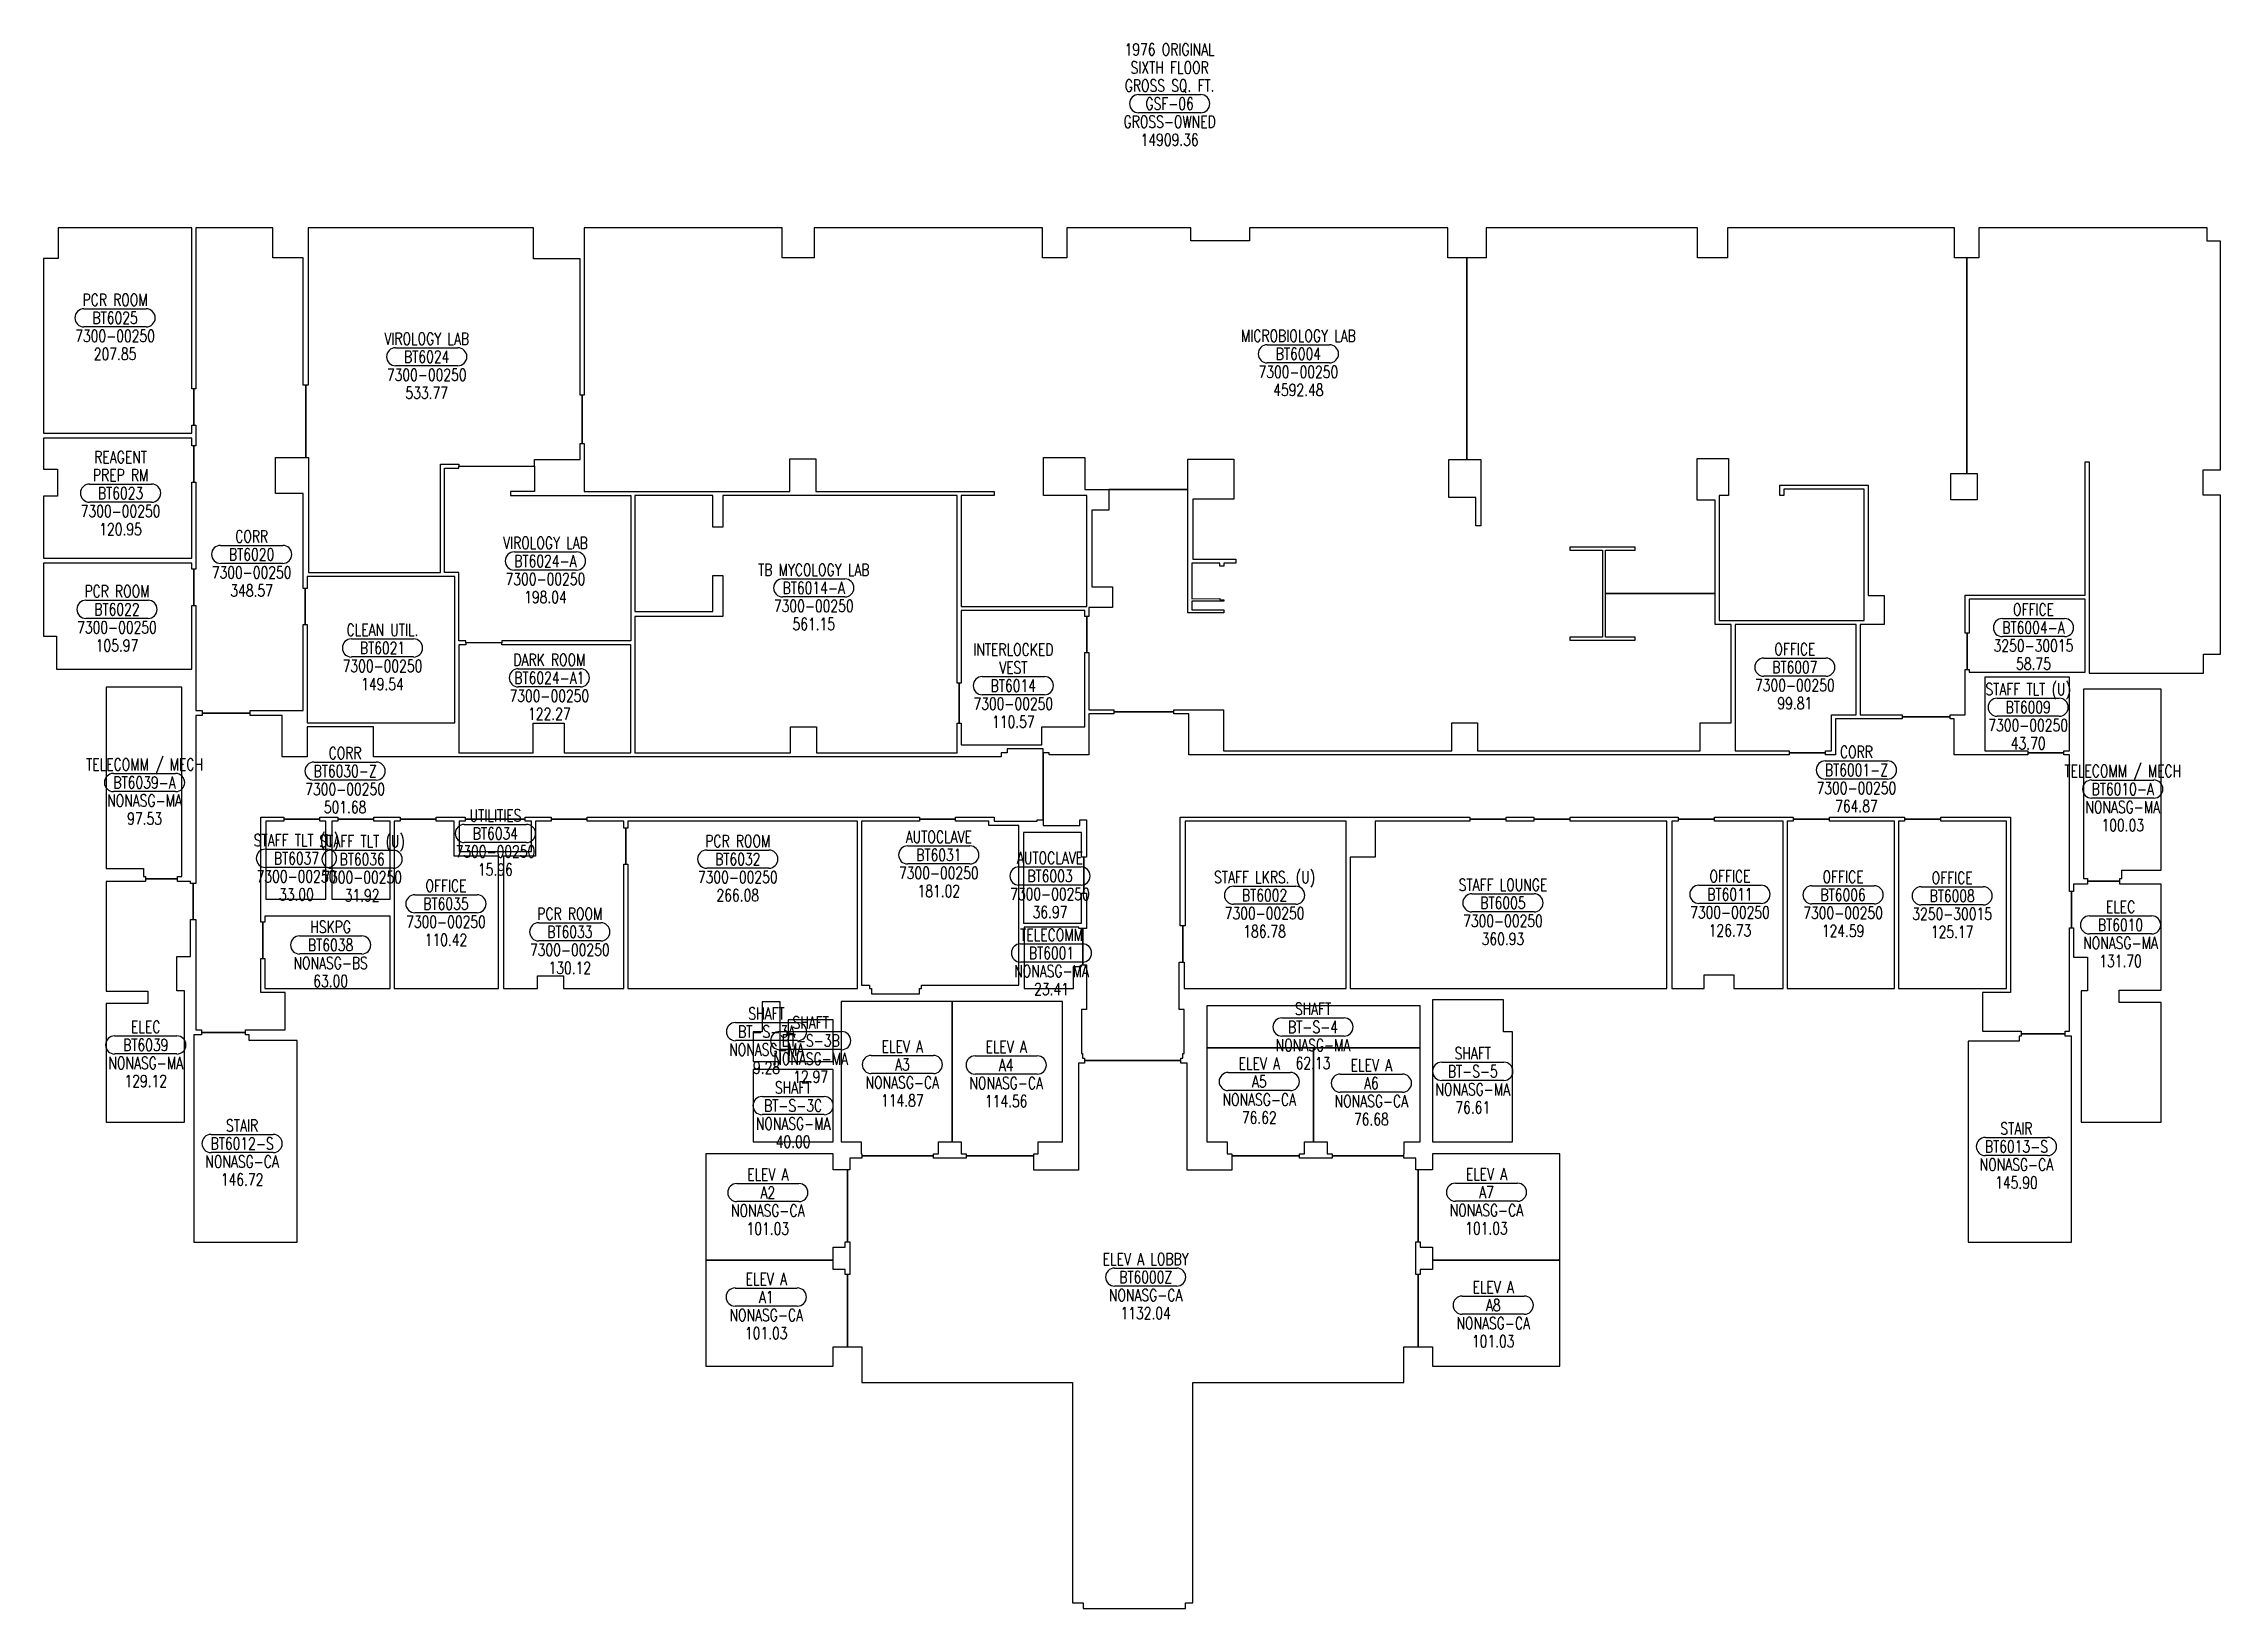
# Model space of a CAD drawing. Extents: x 3930 to 6101, y 18193 to 19754.
import ezdxf
from ezdxf.enums import TextEntityAlignment as Align

# ---------------------------------------------------------------- set-up
doc = ezdxf.new("R2010")
doc.units = 0
doc.header["$LTSCALE"] = 48
doc.header["$MEASUREMENT"] = 0
doc.layers.get('0').update_dxf_attribs({"linetype": 'CONTINUOUS'})
for name, color, linetype in [('AREA', 3, 'CONTINUOUS'), ('AREA2', 1, 'CONTINUOUS'), ('COSTC', 7, 'CONTINUOUS'), ('PLINE2', 5, 'CONTINUOUS'), ('ROOMNA', 7, 'CONTINUOUS'), ('ROOMNO', 7, 'CONTINUOUS'), ('ROOMOV', 7, 'CONTINUOUS')]:
    doc.layers.add(name, color=color, linetype=linetype)
doc.styles.get("Standard").update_dxf_attribs({"font": 'simplex.shx', "width": 0.75})

# ---------------------------------------------------------------- blocks, each defined once
blk = doc.blocks.new('ROOM')
at = {"layer": 'ROOMOV'}
for p, q in [((-31, 9), (31, 9)), ((31, -9), (-31, -9))]:
    blk.add_line(p, q, dxfattribs=at)
for centre, start, end in [((-31, 0), 90, 270), ((31, 0), 270, 90)]:
    blk.add_arc(centre, 9.04, start, end, dxfattribs=at)
at = {"color": 0, "width": 0.75, "flags": 1}
for tag, p in [('FLFIN', (-60, -36)), ('ICRA', (60, -36)), ('FLCOND', (-60, -60)), ('FLTYPE', (-60, -48)), ('USER1', (60, -48)), ('USER2', (60, -60)), ('WLTYPE', (-60, -84)), ('WLFIN', (-60, -72)), ('BLDG', (-24, -84)), ('SITE', (-24, -72)), ('UCODE', (24, -72)), ('UDESC', (24, -84)), ('USER3', (60, -72)), ('USER4', (60, -84)), ('WLCOND', (-60, -96)), ('CLFIN', (-60, -108)), ('COSTCD', (-24, -108)), ('FLR', (-24, -96)), ('FCODE', (24, -96)), ('FDESC', (24, -108)), ('USER5', (60, -96)), ('USER6', (60, -108)), ('CLCOND', (-60, -132)), ('CLTYPE', (-60, -120)), ('DEPTD', (-24, -120)), ('RDES', (-24, -132)), ('CONTACT', (24, -132)), ('DIVISION', (24, -120)), ('USER7', (60, -120)), ('USER8', (60, -132)), ('CLHT', (-60, -144)), ('CHDATE', (-24, -144)), ('OCCUP', (24, -144)), ('BLOCK', (60, -144)), ('BASE', (-60, -156)), ('CBACK', (-24, -156)), ('PRCONTACT', (24, -156)), ('BLOCK2', (60, -156))]:
    blk.add_attdef(tag, text='', height=6, dxfattribs=at).set_placement(p, align=Align.MIDDLE_CENTER)
at = {"layer": 'AREA', "width": 0.75}
blk.add_attdef('AREA', text='', height=12, dxfattribs=at).set_placement((0, -36), align=Align.MIDDLE_CENTER)
at = {"layer": 'AREA2', "width": 0.75}
blk.add_attdef('AREA2', text='', height=12, dxfattribs=at).set_placement((0, -36), align=Align.MIDDLE_CENTER)
at = {"layer": 'COSTC', "width": 0.75}
blk.add_attdef('COSTC', text='', height=12, dxfattribs=at).set_placement((0, -18), align=Align.MIDDLE_CENTER)
at = {"layer": 'ROOMNA', "width": 0.75}
for tag, p in [('RMNAA', (0, 54)), ('RMNAB', (0, 36)), ('RMNAC', (0, 18))]:
    blk.add_attdef(tag, text='', height=12, dxfattribs=at).set_placement(p, align=Align.MIDDLE_CENTER)
at = {"layer": 'ROOMNO', "width": 0.75}
blk.add_attdef('RMNU', text='', height=12, dxfattribs=at).set_placement((0, 0), align=Align.MIDDLE_CENTER)

msp = doc.modelspace()

# ---------------------------------------------------------------- linework, layer by layer
at = {"layer": 'PLINE2', "color": 6}
for points in [[(4080.5, 19409.5), (4078.5, 19409.5), (4078.5, 19570.2), (3945, 19570.2), (3945, 19539.6), (3930.5, 19539.6), (3930.5, 19365.5), (4078.5, 19365.5), (4078.5, 19373.5), (4080.5, 19373.5)], [(4161.7, 19341.2), (4192, 19341.2), (4192, 19413.2), (4189.5, 19413.2), (4189.5, 19540.2), (4159, 19540.2), (4159, 19570.2), (4082.5, 19570.2), (4082.5, 19409.5), (4080.5, 19409.5), (4080.5, 19373.5), (4082.5, 19373.5), (4082.5, 19352.7), (4080.5, 19352.7), (4080.5, 19316.7), (4082.5, 19316.7), (4082.5, 19229.7), (4080.5, 19229.7), (4080.5, 19193.7), (4082.5, 19193.7), (4082.5, 19088.7), (4088.5, 19088.7), (4088.5, 19086.2), (4136.5, 19086.2), (4136.5, 19088.7), (4189.5, 19088.7), (4189.5, 19174.6), (4191.5, 19174.6), (4191.5, 19210.6), (4189.5, 19210.6), (4189.5, 19305.2), (4161.7, 19305.2)], [(4326.5, 19334.6), (4344.5, 19334.6), (4344.5, 19332.6), (4420, 19332.6), (4420, 19339.2), (4465.5, 19339.2), (4465.5, 19355.2), (4467.5, 19355.2), (4467.5, 19403.2), (4465.5, 19403.2), (4465.5, 19539.3), (4419, 19539.3), (4419, 19570.2), (4194.5, 19570.2), (4194.5, 19413.2), (4192, 19413.2), (4192, 19341.2), (4194.7, 19341.2), (4194.7, 19226.6), (4326.5, 19226.6)], [(6088.2, 19556.8), (6088.2, 19570.2), (5860.5, 19570.2), (5860.5, 19540.2), (5848.4, 19540.2), (5848.4, 19325.2), (5859, 19325.2), (5859, 19298.8), (5832.7, 19298.8), (5832.7, 19325.2), (5848.4, 19325.2), (5848.4, 19540.2), (5836.3, 19540.2), (5836.3, 19570.2), (5609.8, 19570.2), (5609.8, 19540.2), (5579.8, 19540.2), (5579.8, 19570.2), (5369.1, 19570.2), (5369.1, 19540.2), (5350, 19540.2), (5350, 19339.2), (5363.7, 19339.2), (5363.7, 19313.3), (5363.7, 19313.3), (5363.7, 19273.1), (5358.8, 19273.1), (5358.8, 19301.2), (5332, 19301.2), (5332, 19339.2), (5350, 19339.2), (5350, 19540.2), (5331, 19540.2), (5331, 19570.2), (5133, 19570.2), (5133, 19557.2), (5074.5, 19557.2), (5074.5, 19570.2), (4951, 19570.2), (4951, 19540.2), (4926.7, 19540.2), (4926.7, 19570.2), (4699.1, 19570.2), (4699.1, 19540.2), (4667.2, 19540.2), (4667.2, 19570.2), (4469.5, 19570.2), (4469.5, 19403.2), (4467.5, 19403.2), (4467.5, 19355.2), (4469.5, 19355.2), (4469.5, 19307.2), (4674.6, 19307.2), (4674.6, 19339.7), (4700.8, 19339.7), (4700.8, 19307.2), (4878.5, 19307.2), (4878.5, 19303.2), (4845.5, 19303.2), (4845.5, 19192.6), (4971, 19192.6), (4971, 19303.2), (4927.7, 19303.2), (4927.7, 19341.2), (4969, 19341.2), (4969, 19309.2), (4993, 19309.2), (5071.5, 19309.2), (5071.5, 19339.6), (5117.5, 19339.6), (5117.5, 19299.6), (5076.7, 19299.6), (5076.7, 19239.6), (5119.5, 19239.6), (5119.5, 19235.6), (5107.7, 19235.6), (5107.7, 19232.7), (5103.5, 19232.7), (5103.5, 19235.6), (5075.7, 19235.6), (5075.7, 19200.2), (5103.5, 19200.5), (5103.5, 19199.2), (5107.7, 19199.2), (5107.7, 19197.7), (5075.7, 19197.7), (5075.7, 19189.2), (5107.7, 19189.2), (5107.7, 19186.1), (5071.5, 19186.1), (5071.5, 19235.6), (5071.5, 19309.2), (4993, 19309.2), (4993, 19288.5), (4976, 19288.5), (4976, 19212.1), (4996.5, 19212.1), (4996.5, 19191.6), (4973, 19191.6), (4973, 19182.6), (4971, 19182.6), (4971, 19146.6), (4973, 19146.6), (4973, 19089.6), (4997.8, 19089.6), (4997.8, 19087.6), (5057.8, 19087.6), (5057.8, 19089.6), (5107.3, 19089.6), (5107.3, 19048.6), (5335, 19048.6), (5335, 19076.6), (5360.5, 19076.6), (5360.5, 19048.6), (5582.7, 19048.6), (5582.7, 19076.6), (5613.5, 19076.6), (5613.5, 19174.6), (5597.5, 19174.6), (5597.5, 19205.4), (5488.1, 19205.4), (5488.1, 19248.6), (5517.7, 19248.6), (5517.7, 19251.6), (5452.7, 19251.6), (5452.7, 19248.6), (5485.1, 19248.6), (5485.1, 19162.1), (5452.7, 19162.1), (5452.7, 19159.1), (5517.7, 19159.1), (5517.7, 19162.1), (5488.1, 19162.1), (5488.1, 19205.4), (5597.5, 19205.4), (5597.5, 19298.6), (5579.7, 19298.6), (5579.7, 19340.2), (5610.7, 19340.2), (5610.7, 19303.1), (5601.5, 19303.1), (5601.5, 19178.6), (5746, 19178.6), (5746, 19309.5), (5666, 19309.5), (5666, 19303.1), (5662, 19303.1), (5662, 19313.5), (5750, 19313.5), (5750, 19203.5), (5766, 19203.5), (5766, 19174.6), (5742, 19174.6), (5742, 19084.6), (5784, 19084.6), (5784, 19082.6), (5832, 19082.6), (5832, 19084.6), (5847, 19084.6), (5847, 19129.8), (5849, 19129.8), (5849, 19165.8), (5847, 19165.8), (5847, 19203.8), (5966.5, 19203.8), (5966.5, 19336.7), (5970.5, 19336.7), (5970.5, 19126.2), (6084.5, 19126.2), (6084.5, 19145), (6101.5, 19145), (6101.5, 19303.7), (6084.2, 19303.7), (6084.2, 19328.7), (6101.5, 19328.7), (6101.5, 19556.8)], [(4080.5, 19352.7), (4078.5, 19352.7), (4078.5, 19360.5), (3930.5, 19360.5), (3930.5, 19329.5), (3944.5, 19329.5), (3944.5, 19302.5), (3930.5, 19302.5), (3930.5, 19240.7), (4078.5, 19240.7), (4078.5, 19316.7), (4080.5, 19316.7)], [(4516, 19158.2), (4387.5, 19158.2), (4387.5, 19156.2), (4351.5, 19156.2), (4351.5, 19158.2), (4344.5, 19158.2), (4344.5, 19226.6), (4330.5, 19226.6), (4330.5, 19330.6), (4344.5, 19330.6), (4344.5, 19332.6), (4420, 19332.6), (4420, 19307.2), (4396, 19307.2), (4396, 19303.2), (4516, 19303.2)], [(4841.5, 19303.2), (4607.8, 19303.2), (4607.8, 19271.5), (4598, 19271.5), (4598, 19303.2), (4520, 19303.2), (4520, 19187.7), (4598, 19187.7), (4598, 19223.5), (4607.8, 19223.5), (4607.8, 19182.7), (4520, 19182.7), (4520, 19046.6), (4675.5, 19046.6), (4675.5, 19072.7), (4679.5, 19072.7), (4697.5, 19072.7), (4701.2, 19072.7), (4701.2, 19046.6), (4841.5, 19046.6), (4841.5, 19076.2), (4843.5, 19076.2), (4843.5, 19116.2), (4841.5, 19116.2)], [(4078.5, 19193.7), (4080.5, 19193.7), (4080.5, 19229.7), (4078.5, 19229.7), (4078.5, 19235.7), (3930.5, 19235.7), (3930.5, 19163), (3943.5, 19163), (3943.5, 19130.2), (4078.5, 19130.2)], [(4340.5, 19222.6), (4193.5, 19222.6), (4193.5, 19210.6), (4191.5, 19210.6), (4191.5, 19174.6), (4193.5, 19174.6), (4193.5, 19076.6), (4340.5, 19076.6)], [(5966.5, 19199.8), (5851, 19199.8), (5851, 19165.8), (5849, 19165.8), (5849, 19129.8), (5851, 19129.8), (5851, 19127.2), (5966.5, 19127.2)], [(4971, 19182.6), (4969, 19182.6), (4969, 19188.6), (4845.5, 19188.6), (4845.5, 19116.2), (4843.5, 19116.2), (4843.5, 19076.2), (4845.5, 19076.2), (4845.5, 19054.6), (4926, 19054.6), (4926, 19072.7), (4932, 19072.7), (4950, 19072.7), (4969, 19072.7), (4969, 19146.6), (4971, 19146.6)], [(5738, 19174.6), (5617.5, 19174.6), (5617.5, 19048.6), (5671.5, 19048.6), (5671.5, 19046.6), (5707.5, 19046.6), (5707.5, 19048.6), (5713.5, 19048.6), (5713.5, 19084.6), (5738, 19084.6)], [(4344.5, 19154.2), (4344.5, 19046.6), (4418.8, 19046.6), (4418.8, 19076.3), (4449.8, 19076.3), (4449.8, 19046.6), (4516, 19046.6), (4516, 19154.2), (4387.5, 19154.2), (4387.5, 19156.2), (4351.5, 19156.2), (4351.5, 19154.2)], [(4068.5, 19112.2), (3993, 19112.2), (3993, 19062.7), (3993, 18931.3), (4030, 18931.3), (4030, 18923.3), (4032, 18923.3), (4032, 18920.8), (4064, 18920.8), (4064, 18923.3), (4068.5, 18923.3)], [(5951, 19122.2), (5866.5, 19122.2), (5866.5, 19048.6), (5909.2, 19048.6), (5909.2, 19046.6), (5945.2, 19046.6), (5945.2, 19048.6), (5951, 19048.6)], [(6042.5, 19110.2), (5965, 19110.2), (5965, 18921.3), (5969, 18921.3), (5969, 18918.5), (6001, 18918.5), (6001, 18921.3), (6003, 18921.3), (6003, 18929.6), (6042.5, 18929.6), (6042.5, 19110.2)], [(4927.5, 19046.6), (4927.5, 19050.6), (4891.5, 19050.6), (4891.5, 19046.6), (4885.5, 19046.6), (4885.5, 19042.6), (4259.5, 19042.6), (4259.5, 19072.6), (4193.5, 19072.6), (4193.5, 19042.6), (4168.5, 19042.6), (4168.5, 19083.7), (4136.5, 19083.7), (4136.5, 19086.2), (4088.5, 19086.2), (4088.5, 19083.7), (4082.5, 19083.7), (4082.5, 18916.3), (4079.7, 18916.3), (4079.7, 18880.3), (4082.5, 18880.3), (4082.5, 18843.5), (4082.5, 18770.3), (4088, 18770.3), (4088, 18767.8), (4132, 18767.8), (4132, 18770.3), (4171.6, 18770.3), (4171.6, 18807.6), (4147.1, 18807.6), (4147.1, 18841.6), (4149.1, 18841.6), (4149.1, 18877.6), (4147.1, 18877.6), (4147.1, 18982.6), (4170.1, 18982.6), (4170.1, 18980.6), (4206.1, 18980.6), (4206.1, 18982.6), (4223.9, 18982.6), (4223.9, 18980.6), (4259.9, 18980.6), (4259.9, 18982.6), (4286.1, 18982.6), (4286.1, 18980.6), (4322.1, 18980.6), (4322.1, 18982.6), (4350.9, 18982.6), (4350.9, 18980.6), (4410.9, 18980.6), (4410.9, 18982.6), (4436.6, 18982.6), (4436.6, 18980.6), (4472.6, 18980.6), (4472.6, 18982.6), (4519.1, 18982.6), (4519.1, 18982.6), (4559.1, 18982.6), (4559.1, 18982.6), (4803.9, 18982.6), (4803.9, 18980.6), (4839.9, 18980.6), (4839.9, 18982.6), (4878.6, 18982.6), (4878.6, 18978.3), (4921.4, 18978.3), (4921.4, 18979.8), (4927.4, 18979.8)], [(5072.5, 19044.6), (5072.5, 19085.6), (5057.8, 19085.6), (5057.8, 19087.6), (4997.8, 19087.6), (4997.8, 19085.6), (4973, 19085.6), (4973, 19044.6), (4933.5, 19044.6), (4933.5, 19046.6), (4927.5, 19046.6), (4927.4, 18979.8), (4927.4, 18974.1), (4964, 18974.1), (4964, 18979.8), (4970.5, 18979.8), (4970.5, 18942.7), (4968, 18942.7), (4968, 18906.7), (4970.5, 18906.7), (4970.5, 18871.3), (4966.8, 18871.3), (4966.8, 18835.3), (4970.5, 18835.3), (4970.5, 18790.7), (4965.7, 18790.7), (4965.7, 18746.8), (4966.7, 18746.8), (4966.7, 18742.2), (4968.7, 18742.2), (4968.7, 18739.7), (5064.7, 18739.7), (5064.7, 18742.2), (5066.7, 18742.2), (5066.7, 18746.8), (5068, 18746.8), (5068, 18790.7), (5063, 18790.7), (5063, 18838), (5066.6, 18838), (5066.6, 18874), (5064.1, 18874), (5064.1, 18982.6), (5353, 18982.6), (5353, 18980.6), (5389, 18980.6), (5389, 18982.6), (5416.8, 18982.6), (5416.8, 18980.6), (5452.8, 18980.6), (5452.8, 18982.6), (5560.8, 18982.6), (5560.8, 18980.6), (5596.8, 18980.6), (5596.8, 18982.6), (5675.5, 18982.6), (5675.5, 18980.6), (5711.5, 18980.6), (5711.5, 18982.6), (5786.5, 18982.6), (5786.5, 18980.6), (5822.5, 18980.6), (5822.5, 18982.6), (5892, 18982.6), (5892, 18807.6), (5864.2, 18807.6), (5864.2, 18769), (5902.6, 18769), (5902.6, 18766.5), (5946.6, 18766.5), (5946.6, 18769), (5951, 18769), (5951, 18872.2), (5953, 18872.2), (5953, 18908.2), (5951, 18908.2), (5951, 19044.6), (5945.2, 19044.6), (5945.2, 19046.6), (5909.2, 19046.6), (5909.2, 19044.6), (5836, 19044.6), (5836, 19080.6), (5832, 19080.6), (5832, 19082.6), (5784, 19082.6), (5784, 19080.6), (5717.5, 19080.6), (5717.5, 19044.6), (5707.5, 19044.6), (5707.5, 19046.6), (5671.5, 19046.6), (5671.5, 19044.6)], [(4212.1, 18978.6), (4206.1, 18978.6), (4206.1, 18980.6), (4170.1, 18980.6), (4170.1, 18978.6), (4152.1, 18978.6), (4152.1, 18900.6), (4212.1, 18900.6)], [(4276.1, 18978.6), (4259.9, 18978.6), (4259.9, 18980.6), (4223.9, 18980.6), (4223.9, 18978.6), (4218.1, 18978.6), (4218.1, 18900.6), (4276.1, 18900.6)], [(4384.1, 18943.6), (4340.1, 18943.6), (4340.1, 18978.6), (4322.1, 18978.6), (4322.1, 18980.6), (4286.1, 18980.6), (4286.1, 18978.6), (4280.1, 18978.6), (4280.1, 18811.6), (4384.1, 18811.6)], [(4417.1, 18978.6), (4410.9, 18978.6), (4410.9, 18980.6), (4350.9, 18980.6), (4350.9, 18978.6), (4345.1, 18978.6), (4345.1, 18948.3), (4417.1, 18948.3)], [(4509.1, 18978.6), (4472.6, 18978.6), (4472.6, 18980.6), (4436.6, 18980.6), (4436.6, 18978.6), (4421.1, 18978.6), (4421.1, 18943.6), (4389.1, 18943.6), (4389.1, 18811.6), (4423.2, 18811.6), (4423.2, 18824.2), (4449, 18824.2), (4449, 18811.6), (4509.1, 18811.6), (4509.1, 18935.6), (4511.1, 18935.6), (4511.1, 18971.6), (4509.1, 18971.6)], [(4742.1, 18978.6), (4513.1, 18978.6), (4513.1, 18971.6), (4511.1, 18971.6), (4511.1, 18935.6), (4513.1, 18935.6), (4513.1, 18811.6), (4742.1, 18811.6)], [(4903.1, 18974.1), (4873.1, 18974.1), (4873.1, 18978.6), (4839.9, 18978.6), (4839.9, 18980.6), (4803.9, 18980.6), (4803.9, 18978.6), (4746.1, 18978.6), (4746.1, 18814.8), (4754.2, 18814.8), (4754.2, 18811.6), (4756.2, 18811.6), (4756.2, 18806.3), (4804.2, 18806.3), (4804.2, 18811.6), (4806.2, 18811.6), (4806.2, 18814.8), (4903.1, 18814.8)], [(5229.5, 18978.6), (5069.1, 18978.6), (5069.1, 18874), (5066.6, 18874), (5066.6, 18838), (5068, 18838), (5068, 18811.6), (5229.5, 18811.6)], [(5549.2, 18978.6), (5452.8, 18978.6), (5452.8, 18980.6), (5416.8, 18980.6), (5416.8, 18978.6), (5389, 18978.6), (5389, 18980.6), (5353, 18980.6), (5353, 18978.6), (5258.5, 18978.6), (5258.5, 18942.6), (5233.5, 18942.6), (5233.5, 18811.6), (5549.2, 18811.6)], [(5665.5, 18978.6), (5596.8, 18978.6), (5596.8, 18980.6), (5560.8, 18980.6), (5560.8, 18978.6), (5554.2, 18978.6), (5554.2, 18811.6), (5586.5, 18811.6), (5586.5, 18825.1), (5616.2, 18825.1), (5616.2, 18811.6), (5665.5, 18811.6)], [(5776.5, 18978.6), (5711.5, 18978.6), (5711.5, 18980.6), (5675.5, 18980.6), (5675.5, 18978.6), (5669.5, 18978.6), (5669.5, 18811.6), (5776.5, 18811.6)], [(5888, 18978.6), (5822.5, 18978.6), (5822.5, 18980.6), (5786.5, 18980.6), (5786.5, 18978.6), (5780.5, 18978.6), (5780.5, 18811.6), (5888, 18811.6)], [(4968, 18942.7), (4965.5, 18942.7), (4965.5, 18967.3), (4907.6, 18967.3), (4907.6, 18876.8), (4965.5, 18876.8), (4965.5, 18906.7), (4968, 18906.7)], [(4079.7, 18916.3), (4077, 18916.3), (4077, 18918.3), (4064, 18918.3), (4064, 18920.8), (4032, 18920.8), (4032, 18918.3), (3993, 18918.3), (3993, 18809), (4034.5, 18809), (4034.5, 18796.7), (3993, 18796.7), (3993, 18678.2), (4071, 18678.2), (4071, 18809.2), (4063.5, 18809.2), (4063.5, 18843.5), (4077, 18843.5), (4077, 18880.3), (4079.7, 18880.3)], [(6042.5, 18797.7), (6000.5, 18797.7), (6000.5, 18810), (6042.5, 18810), (6042.5, 18915.6), (6001, 18915.6), (6001, 18918.5), (5969, 18918.5), (5969, 18915.6), (5955, 18915.6), (5955, 18908.2), (5953, 18908.2), (5953, 18872.2), (5955, 18872.2), (5955, 18843), (5969, 18843), (5969, 18809.2), (5962.5, 18809.2), (5962.5, 18678.2), (6042.5, 18678.2)], [(4276.1, 18883.6), (4151.1, 18883.6), (4151.1, 18877.6), (4149.1, 18877.6), (4149.1, 18841.6), (4151.1, 18841.6), (4151.1, 18811.6), (4276.1, 18811.6)], [(4966.8, 18871.3), (4963.1, 18871.3), (4963.1, 18872.8), (4908.4, 18872.8), (4908.4, 18811.6), (4957.7, 18811.6), (4957.7, 18833.6), (4965.5, 18833.6), (4965.5, 18835.3), (4966.8, 18835.3)], [(4665, 18798.3), (4647, 18798.3), (4647, 18768.3), (4638, 18768.3), (4638, 18738.8), (4665, 18738.8)], [(4718, 18780.3), (4678.2, 18780.3), (4673, 18780.3), (4673, 18738.8), (4718, 18738.8)], [(4836.5, 18798.7), (4726, 18798.7), (4726, 18658.8), (4746, 18658.8), (4746, 18646.8), (4746.5, 18646.8), (4746.5, 18644.6), (4818, 18644.6), (4818, 18646.8), (4823, 18646.8), (4823, 18658.8), (4836.5, 18658.8)], [(4946.7, 18798.7), (4836.5, 18798.7), (4836.5, 18658.8), (4845.5, 18658.8), (4845.5, 18646.8), (4850.5, 18646.8), (4850.5, 18644.6), (4918, 18644.6), (4918, 18646.8), (4922.5, 18646.8), (4922.5, 18658.8), (4946.7, 18658.8), (4946.7, 18664.8)], [(5090.5, 18794.3), (5090.5, 18752.3), (5303.5, 18752.3), (5303.5, 18794.3)], [(5395.5, 18768.3), (5386.5, 18768.3), (5386.5, 18800.3), (5315.5, 18800.3), (5315.5, 18658.8), (5395.5, 18658.8)], [(4183.5, 18759.8), (4135.5, 18759.8), (4135.5, 18765.3), (4132, 18765.3), (4132, 18767.8), (4088, 18767.8), (4088, 18765.3), (4080.5, 18765.3), (4080.5, 18678.2), (4080.5, 18558.7), (4183.5, 18558.7)], [(5953, 18678.2), (5953, 18764), (5946.6, 18764), (5946.6, 18766.5), (5902.6, 18766.5), (5902.6, 18764), (5900.6, 18764), (5900.6, 18759.2), (5850, 18759.2), (5850, 18558.7), (5953, 18558.7)], [(5301.2, 18526.3), (5299, 18526.3), (5299, 18558.8), (5301.2, 18558.8), (5301.2, 18630.8), (5299, 18630.8), (5299, 18642.3), (5287, 18642.3), (5287, 18644.6), (5215.5, 18644.6), (5215.5, 18642.3), (5183, 18642.3), (5183, 18644.6), (5115.5, 18644.6), (5115.5, 18630.3), (5071, 18630.3), (5071, 18737.2), (5064.7, 18737.2), (5064.7, 18739.7), (4968.7, 18739.7), (4968.7, 18737.2), (4962.5, 18737.2), (4962.5, 18630.3), (4918, 18630.3), (4918, 18644.6), (4850.5, 18644.6), (4850.5, 18642.3), (4818, 18642.3), (4818, 18644.6), (4746.5, 18644.6), (4746.5, 18642.3), (4734.5, 18642.3), (4734.5, 18630.8), (4732.2, 18630.8), (4732.2, 18558.8), (4734.5, 18558.8), (4734.5, 18526.3), (4732.2, 18526.3), (4732.2, 18454.3), (4746.5, 18454.3), (4746.5, 18418.8), (4956.7, 18418.8), (4956.7, 18198.8), (4967.2, 18198.8), (4967.2, 18193.3), (5069.2, 18193.3), (5069.2, 18198.8), (5076.7, 18198.8), (5076.7, 18418.8), (5287, 18418.8), (5287, 18454.3), (5301.2, 18454.3)], [(5197, 18752.3), (5090.5, 18752.3), (5090.5, 18658.8), (5111, 18658.8), (5111, 18646.8), (5115.5, 18646.8), (5115.5, 18644.6), (5183, 18644.6), (5183, 18646.8), (5188, 18646.8), (5188, 18658.8), (5197, 18658.8)], [(5303.5, 18752.3), (5197, 18752.3), (5197, 18658.8), (5210.5, 18658.8), (5210.5, 18646.8), (5215.5, 18646.8), (5215.5, 18644.6), (5287, 18644.6), (5287, 18646.8), (5287.5, 18646.8), (5287.5, 18658.8), (5303.5, 18658.8)], [(4718, 18730.8), (4638, 18730.8), (4638, 18658.8), (4718, 18658.8)], [(4732.2, 18630.8), (4730, 18630.8), (4718, 18630.8), (4718, 18646.8), (4591, 18646.8), (4591, 18540.8), (4718, 18540.8), (4718, 18553.8), (4730, 18553.8), (4730, 18558.8), (4732.2, 18558.8)], [(5442.5, 18646.8), (5315.5, 18646.8), (5315.5, 18630.8), (5303.5, 18630.8), (5301.2, 18630.8), (5301.2, 18558.8), (5303.5, 18558.8), (5303.5, 18553.8), (5315.5, 18553.8), (5315.5, 18540.8), (5442.5, 18540.8)], [(4732.2, 18526.3), (4730, 18526.3), (4730, 18531.3), (4718, 18531.3), (4718, 18540.8), (4591, 18540.8), (4591, 18434.8), (4718, 18434.8), (4718, 18454.3), (4730, 18454.3), (4732.2, 18454.3)], [(5442.5, 18538.8), (5442.5, 18540.8), (5315.5, 18540.8), (5315.5, 18531.3), (5303.5, 18531.3), (5303.5, 18526.3), (5301.2, 18526.3), (5301.2, 18454.3), (5303.5, 18454.3), (5315.5, 18454.3), (5315.5, 18434.8), (5442.5, 18434.8)]]:
    msp.add_lwpolyline(points, close=True, dxfattribs=at)

# ---------------------------------------------------------------- block references
at = {"layer": 'ROOMNO'}
ref = msp.add_blockref('ROOM', (5053.5, 19694), dxfattribs=at)
ref.add_attrib('RMNU', 'GSF-06', dxfattribs={"height": 12, "width": 0.75}).set_placement((5053.5, 19694), align=Align.MIDDLE_CENTER)
ref.add_attrib('RMNAA', '1976 ORIGINAL', dxfattribs={"layer": 'ROOMNA', "height": 12, "width": 0.75}).set_placement((5053.5, 19748), align=Align.MIDDLE_CENTER)
ref.add_attrib('RMNAB', 'SIXTH FLOOR', dxfattribs={"layer": 'ROOMNA', "height": 12, "width": 0.75}).set_placement((5053.5, 19730), align=Align.MIDDLE_CENTER)
ref.add_attrib('RMNAC', 'GROSS SQ. FT.', dxfattribs={"layer": 'ROOMNA', "height": 12, "width": 0.75}).set_placement((5053.5, 19712), align=Align.MIDDLE_CENTER)
ref.add_attrib('COSTC', 'GROSS-OWNED', dxfattribs={"layer": 'COSTC', "height": 12, "width": 0.75}).set_placement((5053.5, 19676), align=Align.MIDDLE_CENTER)
ref.add_attrib('AREA', '14909.36', dxfattribs={"layer": 'AREA', "height": 12, "width": 0.75}).set_placement((5053.5, 19658), align=Align.MIDDLE_CENTER)
at = {"layer": 'ROOMNO', "color": 2}
ref = msp.add_blockref('ROOM', (4001.8, 19480.4), dxfattribs=at)
ref.add_attrib('RMNU', 'BT6025', dxfattribs={"height": 12, "width": 0.75}).set_placement((4001.8, 19480.4), align=Align.MIDDLE_CENTER)
ref.add_attrib('RMNAC', 'PCR ROOM', dxfattribs={"layer": 'ROOMNA', "height": 12, "width": 0.75}).set_placement((4001.8, 19498.4), align=Align.MIDDLE_CENTER)
ref.add_attrib('COSTC', '7300-00250', dxfattribs={"layer": 'COSTC', "height": 12, "width": 0.75}).set_placement((4001.8, 19462.4), align=Align.MIDDLE_CENTER)
ref.add_attrib('AREA2', '207.85', dxfattribs={"layer": 'AREA2', "height": 12, "width": 0.75}).set_placement((4001.8, 19444.4), align=Align.MIDDLE_CENTER)
ref = msp.add_blockref('ROOM', (4312.6, 19441.6), dxfattribs=at)
ref.add_attrib('RMNU', 'BT6024', dxfattribs={"height": 12, "width": 0.75}).set_placement((4312.6, 19441.6), align=Align.MIDDLE_CENTER)
ref.add_attrib('RMNAC', 'VIROLOGY LAB', dxfattribs={"layer": 'ROOMNA', "height": 12, "width": 0.75}).set_placement((4312.6, 19459.6), align=Align.MIDDLE_CENTER)
ref.add_attrib('COSTC', '7300-00250', dxfattribs={"layer": 'COSTC', "height": 12, "width": 0.75}).set_placement((4312.6, 19423.6), align=Align.MIDDLE_CENTER)
ref.add_attrib('AREA2', '533.77', dxfattribs={"layer": 'AREA2', "height": 12, "width": 0.75}).set_placement((4312.6, 19405.6), align=Align.MIDDLE_CENTER)
ref = msp.add_blockref('ROOM', (5181.9, 19444.5), dxfattribs=at)
ref.add_attrib('RMNU', 'BT6004', dxfattribs={"height": 12, "width": 0.75}).set_placement((5181.9, 19444.5), align=Align.MIDDLE_CENTER)
ref.add_attrib('RMNAC', 'MICROBIOLOGY LAB', dxfattribs={"layer": 'ROOMNA', "height": 12, "width": 0.75}).set_placement((5181.9, 19462.5), align=Align.MIDDLE_CENTER)
ref.add_attrib('COSTC', '7300-00250', dxfattribs={"layer": 'COSTC', "height": 12, "width": 0.75}).set_placement((5181.9, 19426.5), align=Align.MIDDLE_CENTER)
ref.add_attrib('AREA2', '4592.48', dxfattribs={"layer": 'AREA2', "height": 12, "width": 0.75}).set_placement((5181.9, 19408.5), align=Align.MIDDLE_CENTER)
ref = msp.add_blockref('ROOM', (4007.3, 19305.6), dxfattribs=at)
ref.add_attrib('RMNU', 'BT6023', dxfattribs={"height": 12, "width": 0.75}).set_placement((4007.3, 19305.6), align=Align.MIDDLE_CENTER)
ref.add_attrib('RMNAB', 'REAGENT', dxfattribs={"layer": 'ROOMNA', "height": 12, "width": 0.75}).set_placement((4007.3, 19341.6), align=Align.MIDDLE_CENTER)
ref.add_attrib('RMNAC', 'PREP RM', dxfattribs={"layer": 'ROOMNA', "height": 12, "width": 0.75}).set_placement((4007.3, 19323.6), align=Align.MIDDLE_CENTER)
ref.add_attrib('COSTC', '7300-00250', dxfattribs={"layer": 'COSTC', "height": 12, "width": 0.75}).set_placement((4007.3, 19287.6), align=Align.MIDDLE_CENTER)
ref.add_attrib('AREA2', '120.95', dxfattribs={"layer": 'AREA2', "height": 12, "width": 0.75}).set_placement((4007.3, 19269.6), align=Align.MIDDLE_CENTER)
ref = msp.add_blockref('ROOM', (4138, 19244.5), dxfattribs=at)
ref.add_attrib('RMNU', 'BT6020', dxfattribs={"height": 12, "width": 0.75}).set_placement((4138, 19244.5), align=Align.MIDDLE_CENTER)
ref.add_attrib('RMNAC', 'CORR', dxfattribs={"layer": 'ROOMNA', "height": 12, "width": 0.75}).set_placement((4138, 19262.5), align=Align.MIDDLE_CENTER)
ref.add_attrib('COSTC', '7300-00250', dxfattribs={"layer": 'COSTC', "height": 12, "width": 0.75}).set_placement((4138, 19226.5), align=Align.MIDDLE_CENTER)
ref.add_attrib('AREA2', '348.57', dxfattribs={"layer": 'AREA2', "height": 12, "width": 0.75}).set_placement((4138, 19208.5), align=Align.MIDDLE_CENTER)
ref = msp.add_blockref('ROOM', (4431, 19237.9), dxfattribs=at)
ref.add_attrib('RMNU', 'BT6024-A', dxfattribs={"height": 12, "width": 0.75}).set_placement((4431, 19237.9), align=Align.MIDDLE_CENTER)
ref.add_attrib('RMNAC', 'VIROLOGY LAB', dxfattribs={"layer": 'ROOMNA', "height": 12, "width": 0.75}).set_placement((4431, 19255.9), align=Align.MIDDLE_CENTER)
ref.add_attrib('COSTC', '7300-00250', dxfattribs={"layer": 'COSTC', "height": 12, "width": 0.75}).set_placement((4431, 19219.9), align=Align.MIDDLE_CENTER)
ref.add_attrib('AREA2', '198.04', dxfattribs={"layer": 'AREA2', "height": 12, "width": 0.75}).set_placement((4431, 19201.9), align=Align.MIDDLE_CENTER)
ref = msp.add_blockref('ROOM', (4003.7, 19189.7), dxfattribs=at)
ref.add_attrib('RMNU', 'BT6022', dxfattribs={"height": 12, "width": 0.75}).set_placement((4003.7, 19189.7), align=Align.MIDDLE_CENTER)
ref.add_attrib('RMNAC', 'PCR ROOM', dxfattribs={"layer": 'ROOMNA', "height": 12, "width": 0.75}).set_placement((4003.7, 19207.7), align=Align.MIDDLE_CENTER)
ref.add_attrib('COSTC', '7300-00250', dxfattribs={"layer": 'COSTC', "height": 12, "width": 0.75}).set_placement((4003.7, 19171.7), align=Align.MIDDLE_CENTER)
ref.add_attrib('AREA2', '105.97', dxfattribs={"layer": 'AREA2', "height": 12, "width": 0.75}).set_placement((4003.7, 19153.7), align=Align.MIDDLE_CENTER)
ref = msp.add_blockref('ROOM', (4698.6, 19211.1), dxfattribs=at)
ref.add_attrib('RMNU', 'BT6014-A', dxfattribs={"height": 12, "width": 0.75}).set_placement((4698.6, 19211.1), align=Align.MIDDLE_CENTER)
ref.add_attrib('RMNAC', 'TB MYCOLOGY LAB', dxfattribs={"layer": 'ROOMNA', "height": 12, "width": 0.75}).set_placement((4698.6, 19229.1), align=Align.MIDDLE_CENTER)
ref.add_attrib('COSTC', '7300-00250', dxfattribs={"layer": 'COSTC', "height": 12, "width": 0.75}).set_placement((4698.6, 19193.1), align=Align.MIDDLE_CENTER)
ref.add_attrib('AREA2', '561.15', dxfattribs={"layer": 'AREA2', "height": 12, "width": 0.75}).set_placement((4698.6, 19175.1), align=Align.MIDDLE_CENTER)
ref = msp.add_blockref('ROOM', (5915, 19171.5), dxfattribs=at)
ref.add_attrib('RMNU', 'BT6004-A', dxfattribs={"height": 12, "width": 0.75}).set_placement((5915, 19171.5), align=Align.MIDDLE_CENTER)
ref.add_attrib('RMNAC', 'OFFICE', dxfattribs={"layer": 'ROOMNA', "height": 12, "width": 0.75}).set_placement((5915, 19189.5), align=Align.MIDDLE_CENTER)
ref.add_attrib('COSTC', '3250-30015', dxfattribs={"layer": 'COSTC', "height": 12, "width": 0.75}).set_placement((5915, 19153.5), align=Align.MIDDLE_CENTER)
ref.add_attrib('AREA2', '58.75', dxfattribs={"layer": 'AREA2', "height": 12, "width": 0.75}).set_placement((5915, 19135.5), align=Align.MIDDLE_CENTER)
ref = msp.add_blockref('ROOM', (4268.5, 19151.2), dxfattribs=at)
ref.add_attrib('RMNU', 'BT6021', dxfattribs={"height": 12, "width": 0.75}).set_placement((4268.5, 19151.2), align=Align.MIDDLE_CENTER)
ref.add_attrib('RMNAC', 'CLEAN UTIL.', dxfattribs={"layer": 'ROOMNA', "height": 12, "width": 0.75}).set_placement((4268.5, 19169.2), align=Align.MIDDLE_CENTER)
ref.add_attrib('COSTC', '7300-00250', dxfattribs={"layer": 'COSTC', "height": 12, "width": 0.75}).set_placement((4268.5, 19133.2), align=Align.MIDDLE_CENTER)
ref.add_attrib('AREA2', '149.54', dxfattribs={"layer": 'AREA2', "height": 12, "width": 0.75}).set_placement((4268.5, 19115.2), align=Align.MIDDLE_CENTER)
ref = msp.add_blockref('ROOM', (4897.6, 19113.6), dxfattribs=at)
ref.add_attrib('RMNU', 'BT6014', dxfattribs={"height": 12, "width": 0.75}).set_placement((4897.6, 19113.6), align=Align.MIDDLE_CENTER)
ref.add_attrib('RMNAB', 'INTERLOCKED', dxfattribs={"layer": 'ROOMNA', "height": 12, "width": 0.75}).set_placement((4897.6, 19149.6), align=Align.MIDDLE_CENTER)
ref.add_attrib('RMNAC', 'VEST', dxfattribs={"layer": 'ROOMNA', "height": 12, "width": 0.75}).set_placement((4897.6, 19131.6), align=Align.MIDDLE_CENTER)
ref.add_attrib('COSTC', '7300-00250', dxfattribs={"layer": 'COSTC', "height": 12, "width": 0.75}).set_placement((4897.6, 19095.6), align=Align.MIDDLE_CENTER)
ref.add_attrib('AREA2', '110.57', dxfattribs={"layer": 'AREA2', "height": 12, "width": 0.75}).set_placement((4897.6, 19077.6), align=Align.MIDDLE_CENTER)
ref = msp.add_blockref('ROOM', (5677, 19132), dxfattribs=at)
ref.add_attrib('RMNU', 'BT6007', dxfattribs={"height": 12, "width": 0.75}).set_placement((5677, 19132), align=Align.MIDDLE_CENTER)
ref.add_attrib('RMNAC', 'OFFICE', dxfattribs={"layer": 'ROOMNA', "height": 12, "width": 0.75}).set_placement((5677, 19150), align=Align.MIDDLE_CENTER)
ref.add_attrib('COSTC', '7300-00250', dxfattribs={"layer": 'COSTC', "height": 12, "width": 0.75}).set_placement((5677, 19114), align=Align.MIDDLE_CENTER)
ref.add_attrib('AREA2', '99.81', dxfattribs={"layer": 'AREA2', "height": 12, "width": 0.75}).set_placement((5677, 19096), align=Align.MIDDLE_CENTER)
ref = msp.add_blockref('ROOM', (4434.9, 19121.4), dxfattribs=at)
ref.add_attrib('RMNU', 'BT6024-A1', dxfattribs={"height": 12, "width": 0.75}).set_placement((4434.9, 19121.4), align=Align.MIDDLE_CENTER)
ref.add_attrib('RMNAC', 'DARK ROOM', dxfattribs={"layer": 'ROOMNA', "height": 12, "width": 0.75}).set_placement((4434.9, 19139.4), align=Align.MIDDLE_CENTER)
ref.add_attrib('COSTC', '7300-00250', dxfattribs={"layer": 'COSTC', "height": 12, "width": 0.75}).set_placement((4434.9, 19103.4), align=Align.MIDDLE_CENTER)
ref.add_attrib('AREA2', '122.27', dxfattribs={"layer": 'AREA2', "height": 12, "width": 0.75}).set_placement((4434.9, 19085.4), align=Align.MIDDLE_CENTER)
ref = msp.add_blockref('ROOM', (5909.7, 19092.1), dxfattribs=at)
ref.add_attrib('RMNU', 'BT6009', dxfattribs={"height": 12, "width": 0.75}).set_placement((5909.7, 19092.1), align=Align.MIDDLE_CENTER)
ref.add_attrib('RMNAC', 'STAFF TLT (U)', dxfattribs={"layer": 'ROOMNA', "height": 12, "width": 0.75}).set_placement((5909.7, 19110.1), align=Align.MIDDLE_CENTER)
ref.add_attrib('COSTC', '7300-00250', dxfattribs={"layer": 'COSTC', "height": 12, "width": 0.75}).set_placement((5909.7, 19074.1), align=Align.MIDDLE_CENTER)
ref.add_attrib('AREA2', '43.70', dxfattribs={"layer": 'AREA2', "height": 12, "width": 0.75}).set_placement((5909.7, 19056.1), align=Align.MIDDLE_CENTER)
ref = msp.add_blockref('ROOM', (4031.2, 19017), dxfattribs=at)
ref.add_attrib('RMNU', 'BT6039-A', dxfattribs={"height": 12, "width": 0.75}).set_placement((4031.2, 19017), align=Align.MIDDLE_CENTER)
ref.add_attrib('RMNAC', 'TELECOMM / MECH', dxfattribs={"layer": 'ROOMNA', "height": 12, "width": 0.75}).set_placement((4031.2, 19035), align=Align.MIDDLE_CENTER)
ref.add_attrib('COSTC', 'NONASG-MA', dxfattribs={"layer": 'COSTC', "height": 12, "width": 0.75}).set_placement((4031.2, 18999), align=Align.MIDDLE_CENTER)
ref.add_attrib('AREA2', '97.53', dxfattribs={"layer": 'AREA2', "height": 12, "width": 0.75}).set_placement((4031.2, 18981), align=Align.MIDDLE_CENTER)
ref = msp.add_blockref('ROOM', (4231.2, 19028.4), dxfattribs=at)
ref.add_attrib('RMNU', 'BT6030-Z', dxfattribs={"height": 12, "width": 0.75}).set_placement((4231.2, 19028.4), align=Align.MIDDLE_CENTER)
ref.add_attrib('RMNAC', 'CORR', dxfattribs={"layer": 'ROOMNA', "height": 12, "width": 0.75}).set_placement((4231.2, 19046.4), align=Align.MIDDLE_CENTER)
ref.add_attrib('COSTC', '7300-00250', dxfattribs={"layer": 'COSTC', "height": 12, "width": 0.75}).set_placement((4231.2, 19010.4), align=Align.MIDDLE_CENTER)
ref.add_attrib('AREA2', '501.68', dxfattribs={"layer": 'AREA2', "height": 12, "width": 0.75}).set_placement((4231.2, 18992.4), align=Align.MIDDLE_CENTER)
ref = msp.add_blockref('ROOM', (5738.4, 19029.5), dxfattribs=at)
ref.add_attrib('RMNU', 'BT6001-Z', dxfattribs={"height": 12, "width": 0.75}).set_placement((5738.4, 19029.5), align=Align.MIDDLE_CENTER)
ref.add_attrib('RMNAC', 'CORR', dxfattribs={"layer": 'ROOMNA', "height": 12, "width": 0.75}).set_placement((5738.4, 19047.5), align=Align.MIDDLE_CENTER)
ref.add_attrib('COSTC', '7300-00250', dxfattribs={"layer": 'COSTC', "height": 12, "width": 0.75}).set_placement((5738.4, 19011.5), align=Align.MIDDLE_CENTER)
ref.add_attrib('AREA2', '764.87', dxfattribs={"layer": 'AREA2', "height": 12, "width": 0.75}).set_placement((5738.4, 18993.5), align=Align.MIDDLE_CENTER)
ref = msp.add_blockref('ROOM', (6004, 19010.5), dxfattribs=at)
ref.add_attrib('RMNU', 'BT6010-A', dxfattribs={"height": 12, "width": 0.75}).set_placement((6004, 19010.5), align=Align.MIDDLE_CENTER)
ref.add_attrib('RMNAC', 'TELECOMM / MECH', dxfattribs={"layer": 'ROOMNA', "height": 12, "width": 0.75}).set_placement((6004, 19028.5), align=Align.MIDDLE_CENTER)
ref.add_attrib('COSTC', 'NONASG-MA', dxfattribs={"layer": 'COSTC', "height": 12, "width": 0.75}).set_placement((6004, 18992.5), align=Align.MIDDLE_CENTER)
ref.add_attrib('AREA2', '100.03', dxfattribs={"layer": 'AREA2', "height": 12, "width": 0.75}).set_placement((6004, 18974.5), align=Align.MIDDLE_CENTER)
ref = msp.add_blockref('ROOM', (4381.1, 18966.2), dxfattribs=at)
ref.add_attrib('RMNU', 'BT6034', dxfattribs={"height": 12, "width": 0.75}).set_placement((4381.1, 18966.2), align=Align.MIDDLE_CENTER)
ref.add_attrib('RMNAC', 'UTILITIES', dxfattribs={"layer": 'ROOMNA', "height": 12, "width": 0.75}).set_placement((4381.1, 18984.2), align=Align.MIDDLE_CENTER)
ref.add_attrib('COSTC', '7300-00250', dxfattribs={"layer": 'COSTC', "height": 12, "width": 0.75}).set_placement((4381.1, 18948.2), align=Align.MIDDLE_CENTER)
ref.add_attrib('AREA2', '15.96', dxfattribs={"layer": 'AREA2', "height": 12, "width": 0.75}).set_placement((4381.1, 18930.2), align=Align.MIDDLE_CENTER)
ref = msp.add_blockref('ROOM', (4182.7, 18941.4), dxfattribs=at)
ref.add_attrib('RMNU', 'BT6037', dxfattribs={"height": 12, "width": 0.75}).set_placement((4182.7, 18941.4), align=Align.MIDDLE_CENTER)
ref.add_attrib('RMNAC', 'STAFF TLT (U)', dxfattribs={"layer": 'ROOMNA', "height": 12, "width": 0.75}).set_placement((4182.7, 18959.4), align=Align.MIDDLE_CENTER)
ref.add_attrib('COSTC', '7300-00250', dxfattribs={"layer": 'COSTC', "height": 12, "width": 0.75}).set_placement((4182.7, 18923.4), align=Align.MIDDLE_CENTER)
ref.add_attrib('AREA2', '33.00', dxfattribs={"layer": 'AREA2', "height": 12, "width": 0.75}).set_placement((4182.7, 18905.4), align=Align.MIDDLE_CENTER)
ref = msp.add_blockref('ROOM', (4248.2, 18940.5), dxfattribs=at)
ref.add_attrib('RMNU', 'BT6036', dxfattribs={"height": 12, "width": 0.75}).set_placement((4248.2, 18940.5), align=Align.MIDDLE_CENTER)
ref.add_attrib('RMNAC', 'STAFF TLT (U)', dxfattribs={"layer": 'ROOMNA', "height": 12, "width": 0.75}).set_placement((4248.2, 18958.5), align=Align.MIDDLE_CENTER)
ref.add_attrib('COSTC', '7300-00250', dxfattribs={"layer": 'COSTC', "height": 12, "width": 0.75}).set_placement((4248.2, 18922.5), align=Align.MIDDLE_CENTER)
ref.add_attrib('AREA2', '31.92', dxfattribs={"layer": 'AREA2', "height": 12, "width": 0.75}).set_placement((4248.2, 18904.5), align=Align.MIDDLE_CENTER)
ref = msp.add_blockref('ROOM', (4622.8, 18940.6), dxfattribs=at)
ref.add_attrib('RMNU', 'BT6032', dxfattribs={"height": 12, "width": 0.75}).set_placement((4622.8, 18940.6), align=Align.MIDDLE_CENTER)
ref.add_attrib('RMNAC', 'PCR ROOM', dxfattribs={"layer": 'ROOMNA', "height": 12, "width": 0.75}).set_placement((4622.8, 18958.6), align=Align.MIDDLE_CENTER)
ref.add_attrib('COSTC', '7300-00250', dxfattribs={"layer": 'COSTC', "height": 12, "width": 0.75}).set_placement((4622.8, 18922.6), align=Align.MIDDLE_CENTER)
ref.add_attrib('AREA2', '266.08', dxfattribs={"layer": 'AREA2', "height": 12, "width": 0.75}).set_placement((4622.8, 18904.6), align=Align.MIDDLE_CENTER)
ref = msp.add_blockref('ROOM', (4823.3, 18944.8), dxfattribs=at)
ref.add_attrib('RMNU', 'BT6031', dxfattribs={"height": 12, "width": 0.75}).set_placement((4823.3, 18944.8), align=Align.MIDDLE_CENTER)
ref.add_attrib('RMNAC', 'AUTOCLAVE', dxfattribs={"layer": 'ROOMNA', "height": 12, "width": 0.75}).set_placement((4823.3, 18962.8), align=Align.MIDDLE_CENTER)
ref.add_attrib('COSTC', '7300-00250', dxfattribs={"layer": 'COSTC', "height": 12, "width": 0.75}).set_placement((4823.3, 18926.8), align=Align.MIDDLE_CENTER)
ref.add_attrib('AREA2', '181.02', dxfattribs={"layer": 'AREA2', "height": 12, "width": 0.75}).set_placement((4823.3, 18908.8), align=Align.MIDDLE_CENTER)
ref = msp.add_blockref('ROOM', (4934.2, 18923.8), dxfattribs=at)
ref.add_attrib('RMNU', 'BT6003', dxfattribs={"height": 12, "width": 0.75}).set_placement((4934.2, 18923.8), align=Align.MIDDLE_CENTER)
ref.add_attrib('RMNAC', 'AUTOCLAVE', dxfattribs={"layer": 'ROOMNA', "height": 12, "width": 0.75}).set_placement((4934.2, 18941.8), align=Align.MIDDLE_CENTER)
ref.add_attrib('COSTC', '7300-00250', dxfattribs={"layer": 'COSTC', "height": 12, "width": 0.75}).set_placement((4934.2, 18905.8), align=Align.MIDDLE_CENTER)
ref.add_attrib('AREA2', '36.97', dxfattribs={"layer": 'AREA2', "height": 12, "width": 0.75}).set_placement((4934.2, 18887.8), align=Align.MIDDLE_CENTER)
ref = msp.add_blockref('ROOM', (4331.8, 18896.1), dxfattribs=at)
ref.add_attrib('RMNU', 'BT6035', dxfattribs={"height": 12, "width": 0.75}).set_placement((4331.8, 18896.1), align=Align.MIDDLE_CENTER)
ref.add_attrib('RMNAC', 'OFFICE', dxfattribs={"layer": 'ROOMNA', "height": 12, "width": 0.75}).set_placement((4331.8, 18914.1), align=Align.MIDDLE_CENTER)
ref.add_attrib('COSTC', '7300-00250', dxfattribs={"layer": 'COSTC', "height": 12, "width": 0.75}).set_placement((4331.8, 18878.1), align=Align.MIDDLE_CENTER)
ref.add_attrib('AREA2', '110.42', dxfattribs={"layer": 'AREA2', "height": 12, "width": 0.75}).set_placement((4331.8, 18860.1), align=Align.MIDDLE_CENTER)
ref = msp.add_blockref('ROOM', (5148.2, 18904.6), dxfattribs=at)
ref.add_attrib('RMNU', 'BT6002', dxfattribs={"height": 12, "width": 0.75}).set_placement((5148.2, 18904.6), align=Align.MIDDLE_CENTER)
ref.add_attrib('RMNAC', 'STAFF LKRS. (U)', dxfattribs={"layer": 'ROOMNA', "height": 12, "width": 0.75}).set_placement((5148.2, 18922.6), align=Align.MIDDLE_CENTER)
ref.add_attrib('COSTC', '7300-00250', dxfattribs={"layer": 'COSTC', "height": 12, "width": 0.75}).set_placement((5148.2, 18886.6), align=Align.MIDDLE_CENTER)
ref.add_attrib('AREA2', '186.78', dxfattribs={"layer": 'AREA2', "height": 12, "width": 0.75}).set_placement((5148.2, 18868.6), align=Align.MIDDLE_CENTER)
ref = msp.add_blockref('ROOM', (5385.9, 18897), dxfattribs=at)
ref.add_attrib('RMNU', 'BT6005', dxfattribs={"height": 12, "width": 0.75}).set_placement((5385.9, 18897), align=Align.MIDDLE_CENTER)
ref.add_attrib('RMNAC', 'STAFF LOUNGE', dxfattribs={"layer": 'ROOMNA', "height": 12, "width": 0.75}).set_placement((5385.9, 18915), align=Align.MIDDLE_CENTER)
ref.add_attrib('COSTC', '7300-00250', dxfattribs={"layer": 'COSTC', "height": 12, "width": 0.75}).set_placement((5385.9, 18879), align=Align.MIDDLE_CENTER)
ref.add_attrib('AREA2', '360.93', dxfattribs={"layer": 'AREA2', "height": 12, "width": 0.75}).set_placement((5385.9, 18861), align=Align.MIDDLE_CENTER)
ref = msp.add_blockref('ROOM', (5612.3, 18905.5), dxfattribs=at)
ref.add_attrib('RMNU', 'BT6011', dxfattribs={"height": 12, "width": 0.75}).set_placement((5612.3, 18905.5), align=Align.MIDDLE_CENTER)
ref.add_attrib('RMNAC', 'OFFICE', dxfattribs={"layer": 'ROOMNA', "height": 12, "width": 0.75}).set_placement((5612.3, 18923.5), align=Align.MIDDLE_CENTER)
ref.add_attrib('COSTC', '7300-00250', dxfattribs={"layer": 'COSTC', "height": 12, "width": 0.75}).set_placement((5612.3, 18887.5), align=Align.MIDDLE_CENTER)
ref.add_attrib('AREA2', '126.73', dxfattribs={"layer": 'AREA2', "height": 12, "width": 0.75}).set_placement((5612.3, 18869.5), align=Align.MIDDLE_CENTER)
ref = msp.add_blockref('ROOM', (5725.1, 18905), dxfattribs=at)
ref.add_attrib('RMNU', 'BT6006', dxfattribs={"height": 12, "width": 0.75}).set_placement((5725.1, 18905), align=Align.MIDDLE_CENTER)
ref.add_attrib('RMNAC', 'OFFICE', dxfattribs={"layer": 'ROOMNA', "height": 12, "width": 0.75}).set_placement((5725.1, 18923), align=Align.MIDDLE_CENTER)
ref.add_attrib('COSTC', '7300-00250', dxfattribs={"layer": 'COSTC', "height": 12, "width": 0.75}).set_placement((5725.1, 18887), align=Align.MIDDLE_CENTER)
ref.add_attrib('AREA2', '124.59', dxfattribs={"layer": 'AREA2', "height": 12, "width": 0.75}).set_placement((5725.1, 18869), align=Align.MIDDLE_CENTER)
ref = msp.add_blockref('ROOM', (5833.9, 18904), dxfattribs=at)
ref.add_attrib('RMNU', 'BT6008', dxfattribs={"height": 12, "width": 0.75}).set_placement((5833.9, 18904), align=Align.MIDDLE_CENTER)
ref.add_attrib('RMNAC', 'OFFICE', dxfattribs={"layer": 'ROOMNA', "height": 12, "width": 0.75}).set_placement((5833.9, 18922), align=Align.MIDDLE_CENTER)
ref.add_attrib('COSTC', '3250-30015', dxfattribs={"layer": 'COSTC', "height": 12, "width": 0.75}).set_placement((5833.9, 18886), align=Align.MIDDLE_CENTER)
ref.add_attrib('AREA2', '125.17', dxfattribs={"layer": 'AREA2', "height": 12, "width": 0.75}).set_placement((5833.9, 18868), align=Align.MIDDLE_CENTER)
ref = msp.add_blockref('ROOM', (4455.3, 18868.1), dxfattribs=at)
ref.add_attrib('RMNU', 'BT6033', dxfattribs={"height": 12, "width": 0.75}).set_placement((4455.3, 18868.1), align=Align.MIDDLE_CENTER)
ref.add_attrib('RMNAC', 'PCR ROOM', dxfattribs={"layer": 'ROOMNA', "height": 12, "width": 0.75}).set_placement((4455.3, 18886.1), align=Align.MIDDLE_CENTER)
ref.add_attrib('COSTC', '7300-00250', dxfattribs={"layer": 'COSTC', "height": 12, "width": 0.75}).set_placement((4455.3, 18850.1), align=Align.MIDDLE_CENTER)
ref.add_attrib('AREA2', '130.12', dxfattribs={"layer": 'AREA2', "height": 12, "width": 0.75}).set_placement((4455.3, 18832.1), align=Align.MIDDLE_CENTER)
ref = msp.add_blockref('ROOM', (6001.8, 18875), dxfattribs=at)
ref.add_attrib('RMNU', 'BT6010', dxfattribs={"height": 12, "width": 0.75}).set_placement((6001.8, 18875), align=Align.MIDDLE_CENTER)
ref.add_attrib('RMNAC', 'ELEC', dxfattribs={"layer": 'ROOMNA', "height": 12, "width": 0.75}).set_placement((6001.8, 18893), align=Align.MIDDLE_CENTER)
ref.add_attrib('COSTC', 'NONASG-MA', dxfattribs={"layer": 'COSTC', "height": 12, "width": 0.75}).set_placement((6001.8, 18857), align=Align.MIDDLE_CENTER)
ref.add_attrib('AREA2', '131.70', dxfattribs={"layer": 'AREA2', "height": 12, "width": 0.75}).set_placement((6001.8, 18839), align=Align.MIDDLE_CENTER)
ref = msp.add_blockref('ROOM', (4216.8, 18855), dxfattribs=at)
ref.add_attrib('RMNU', 'BT6038', dxfattribs={"height": 12, "width": 0.75}).set_placement((4216.8, 18855), align=Align.MIDDLE_CENTER)
ref.add_attrib('RMNAC', 'HSKPG', dxfattribs={"layer": 'ROOMNA', "height": 12, "width": 0.75}).set_placement((4216.8, 18873), align=Align.MIDDLE_CENTER)
ref.add_attrib('COSTC', 'NONASG-BS', dxfattribs={"layer": 'COSTC', "height": 12, "width": 0.75}).set_placement((4216.8, 18837), align=Align.MIDDLE_CENTER)
ref.add_attrib('AREA2', '63.00', dxfattribs={"layer": 'AREA2', "height": 12, "width": 0.75}).set_placement((4216.8, 18819), align=Align.MIDDLE_CENTER)
ref = msp.add_blockref('ROOM', (4935.7, 18847), dxfattribs=at)
ref.add_attrib('RMNU', 'BT6001', dxfattribs={"height": 12, "width": 0.75}).set_placement((4935.7, 18847), align=Align.MIDDLE_CENTER)
ref.add_attrib('RMNAC', 'TELECOMM', dxfattribs={"layer": 'ROOMNA', "height": 12, "width": 0.75}).set_placement((4935.7, 18865), align=Align.MIDDLE_CENTER)
ref.add_attrib('COSTC', 'NONASG-MA', dxfattribs={"layer": 'COSTC', "height": 12, "width": 0.75}).set_placement((4935.7, 18829), align=Align.MIDDLE_CENTER)
ref.add_attrib('AREA2', '23.41', dxfattribs={"layer": 'AREA2', "height": 12, "width": 0.75}).set_placement((4935.7, 18811), align=Align.MIDDLE_CENTER)
ref = msp.add_blockref('ROOM', (4032.4, 18755.3), dxfattribs=at)
ref.add_attrib('RMNU', 'BT6039', dxfattribs={"height": 12, "width": 0.75}).set_placement((4032.4, 18755.3), align=Align.MIDDLE_CENTER)
ref.add_attrib('RMNAC', 'ELEC', dxfattribs={"layer": 'ROOMNA', "height": 12, "width": 0.75}).set_placement((4032.4, 18773.3), align=Align.MIDDLE_CENTER)
ref.add_attrib('COSTC', 'NONASG-MA', dxfattribs={"layer": 'COSTC', "height": 12, "width": 0.75}).set_placement((4032.4, 18737.3), align=Align.MIDDLE_CENTER)
ref.add_attrib('AREA2', '129.12', dxfattribs={"layer": 'AREA2', "height": 12, "width": 0.75}).set_placement((4032.4, 18719.3), align=Align.MIDDLE_CENTER)
ref = msp.add_blockref('ROOM', (4651.5, 18768.6), dxfattribs=at)
ref.add_attrib('RMNU', 'BT-S-3A', dxfattribs={"height": 12, "width": 0.75}).set_placement((4651.5, 18768.6), align=Align.MIDDLE_CENTER)
ref.add_attrib('RMNAC', 'SHAFT', dxfattribs={"layer": 'ROOMNA', "height": 12, "width": 0.75}).set_placement((4651.5, 18786.6), align=Align.MIDDLE_CENTER)
ref.add_attrib('COSTC', 'NONASG-MA', dxfattribs={"layer": 'COSTC', "height": 12, "width": 0.75}).set_placement((4651.5, 18750.6), align=Align.MIDDLE_CENTER)
ref.add_attrib('AREA2', '9.28', dxfattribs={"layer": 'AREA2', "height": 12, "width": 0.75}).set_placement((4651.5, 18732.6), align=Align.MIDDLE_CENTER)
ref = msp.add_blockref('ROOM', (4695.5, 18759.6), dxfattribs=at)
ref.add_attrib('RMNU', 'BT-S-3B', dxfattribs={"height": 12, "width": 0.75}).set_placement((4695.5, 18759.6), align=Align.MIDDLE_CENTER)
ref.add_attrib('RMNAC', 'SHAFT', dxfattribs={"layer": 'ROOMNA', "height": 12, "width": 0.75}).set_placement((4695.5, 18777.6), align=Align.MIDDLE_CENTER)
ref.add_attrib('COSTC', 'NONASG-MA', dxfattribs={"layer": 'COSTC', "height": 12, "width": 0.75}).set_placement((4695.5, 18741.6), align=Align.MIDDLE_CENTER)
ref.add_attrib('AREA2', '12.97', dxfattribs={"layer": 'AREA2', "height": 12, "width": 0.75}).set_placement((4695.5, 18723.6), align=Align.MIDDLE_CENTER)
ref = msp.add_blockref('ROOM', (5196.5, 18773.2), dxfattribs=at)
ref.add_attrib('RMNU', 'BT-S-4', dxfattribs={"height": 12, "width": 0.75}).set_placement((5196.5, 18773.2), align=Align.MIDDLE_CENTER)
ref.add_attrib('RMNAC', 'SHAFT', dxfattribs={"layer": 'ROOMNA', "height": 12, "width": 0.75}).set_placement((5196.5, 18791.2), align=Align.MIDDLE_CENTER)
ref.add_attrib('COSTC', 'NONASG-MA', dxfattribs={"layer": 'COSTC', "height": 12, "width": 0.75}).set_placement((5196.5, 18755.2), align=Align.MIDDLE_CENTER)
ref.add_attrib('AREA2', '62.13', dxfattribs={"layer": 'AREA2', "height": 12, "width": 0.75}).set_placement((5196.5, 18737.2), align=Align.MIDDLE_CENTER)
ref = msp.add_blockref('ROOM', (4786.9, 18735.8), dxfattribs=at)
ref.add_attrib('RMNU', 'A3', dxfattribs={"height": 12, "width": 0.75}).set_placement((4786.9, 18735.8), align=Align.MIDDLE_CENTER)
ref.add_attrib('RMNAC', 'ELEV A', dxfattribs={"layer": 'ROOMNA', "height": 12, "width": 0.75}).set_placement((4786.9, 18753.8), align=Align.MIDDLE_CENTER)
ref.add_attrib('COSTC', 'NONASG-CA', dxfattribs={"layer": 'COSTC', "height": 12, "width": 0.75}).set_placement((4786.9, 18717.8), align=Align.MIDDLE_CENTER)
ref.add_attrib('AREA2', '114.87', dxfattribs={"layer": 'AREA2', "height": 12, "width": 0.75}).set_placement((4786.9, 18699.8), align=Align.MIDDLE_CENTER)
ref = msp.add_blockref('ROOM', (4890.5, 18735.3), dxfattribs=at)
ref.add_attrib('RMNU', 'A4', dxfattribs={"height": 12, "width": 0.75}).set_placement((4890.5, 18735.3), align=Align.MIDDLE_CENTER)
ref.add_attrib('RMNAC', 'ELEV A', dxfattribs={"layer": 'ROOMNA', "height": 12, "width": 0.75}).set_placement((4890.5, 18753.3), align=Align.MIDDLE_CENTER)
ref.add_attrib('COSTC', 'NONASG-CA', dxfattribs={"layer": 'COSTC', "height": 12, "width": 0.75}).set_placement((4890.5, 18717.3), align=Align.MIDDLE_CENTER)
ref.add_attrib('AREA2', '114.56', dxfattribs={"layer": 'AREA2', "height": 12, "width": 0.75}).set_placement((4890.5, 18699.3), align=Align.MIDDLE_CENTER)
ref = msp.add_blockref('ROOM', (5142.9, 18718.8), dxfattribs=at)
ref.add_attrib('RMNU', 'A5', dxfattribs={"height": 12, "width": 0.75}).set_placement((5142.9, 18718.8), align=Align.MIDDLE_CENTER)
ref.add_attrib('RMNAC', 'ELEV A', dxfattribs={"layer": 'ROOMNA', "height": 12, "width": 0.75}).set_placement((5142.9, 18736.8), align=Align.MIDDLE_CENTER)
ref.add_attrib('COSTC', 'NONASG-CA', dxfattribs={"layer": 'COSTC', "height": 12, "width": 0.75}).set_placement((5142.9, 18700.8), align=Align.MIDDLE_CENTER)
ref.add_attrib('AREA2', '76.62', dxfattribs={"layer": 'AREA2', "height": 12, "width": 0.75}).set_placement((5142.9, 18682.8), align=Align.MIDDLE_CENTER)
ref = msp.add_blockref('ROOM', (5254.7, 18717.2), dxfattribs=at)
ref.add_attrib('RMNU', 'A6', dxfattribs={"height": 12, "width": 0.75}).set_placement((5254.7, 18717.2), align=Align.MIDDLE_CENTER)
ref.add_attrib('RMNAC', 'ELEV A', dxfattribs={"layer": 'ROOMNA', "height": 12, "width": 0.75}).set_placement((5254.7, 18735.2), align=Align.MIDDLE_CENTER)
ref.add_attrib('COSTC', 'NONASG-CA', dxfattribs={"layer": 'COSTC', "height": 12, "width": 0.75}).set_placement((5254.7, 18699.2), align=Align.MIDDLE_CENTER)
ref.add_attrib('AREA2', '76.68', dxfattribs={"layer": 'AREA2', "height": 12, "width": 0.75}).set_placement((5254.7, 18681.2), align=Align.MIDDLE_CENTER)
ref = msp.add_blockref('ROOM', (5355.8, 18729), dxfattribs=at)
ref.add_attrib('RMNU', 'BT-S-5', dxfattribs={"height": 12, "width": 0.75}).set_placement((5355.8, 18729), align=Align.MIDDLE_CENTER)
ref.add_attrib('RMNAC', 'SHAFT', dxfattribs={"layer": 'ROOMNA', "height": 12, "width": 0.75}).set_placement((5355.8, 18747), align=Align.MIDDLE_CENTER)
ref.add_attrib('COSTC', 'NONASG-MA', dxfattribs={"layer": 'COSTC', "height": 12, "width": 0.75}).set_placement((5355.8, 18711), align=Align.MIDDLE_CENTER)
ref.add_attrib('AREA2', '76.61', dxfattribs={"layer": 'AREA2', "height": 12, "width": 0.75}).set_placement((5355.8, 18693), align=Align.MIDDLE_CENTER)
ref = msp.add_blockref('ROOM', (4678, 18694.8), dxfattribs=at)
ref.add_attrib('RMNU', 'BT-S-3C', dxfattribs={"height": 12, "width": 0.75}).set_placement((4678, 18694.8), align=Align.MIDDLE_CENTER)
ref.add_attrib('RMNAC', 'SHAFT', dxfattribs={"layer": 'ROOMNA', "height": 12, "width": 0.75}).set_placement((4678, 18712.8), align=Align.MIDDLE_CENTER)
ref.add_attrib('COSTC', 'NONASG-MA', dxfattribs={"layer": 'COSTC', "height": 12, "width": 0.75}).set_placement((4678, 18676.8), align=Align.MIDDLE_CENTER)
ref.add_attrib('AREA2', '40.00', dxfattribs={"layer": 'AREA2', "height": 12, "width": 0.75}).set_placement((4678, 18658.8), align=Align.MIDDLE_CENTER)
ref = msp.add_blockref('ROOM', (4128.5, 18657), dxfattribs=at)
ref.add_attrib('RMNU', 'BT6012-S', dxfattribs={"height": 12, "width": 0.75}).set_placement((4128.5, 18657), align=Align.MIDDLE_CENTER)
ref.add_attrib('RMNAC', 'STAIR', dxfattribs={"layer": 'ROOMNA', "height": 12, "width": 0.75}).set_placement((4128.5, 18675), align=Align.MIDDLE_CENTER)
ref.add_attrib('COSTC', 'NONASG-CA', dxfattribs={"layer": 'COSTC', "height": 12, "width": 0.75}).set_placement((4128.5, 18639), align=Align.MIDDLE_CENTER)
ref.add_attrib('AREA2', '146.72', dxfattribs={"layer": 'AREA2', "height": 12, "width": 0.75}).set_placement((4128.5, 18621), align=Align.MIDDLE_CENTER)
ref = msp.add_blockref('ROOM', (5898, 18654), dxfattribs=at)
ref.add_attrib('RMNU', 'BT6013-S', dxfattribs={"height": 12, "width": 0.75}).set_placement((5898, 18654), align=Align.MIDDLE_CENTER)
ref.add_attrib('RMNAC', 'STAIR', dxfattribs={"layer": 'ROOMNA', "height": 12, "width": 0.75}).set_placement((5898, 18672), align=Align.MIDDLE_CENTER)
ref.add_attrib('COSTC', 'NONASG-CA', dxfattribs={"layer": 'COSTC', "height": 12, "width": 0.75}).set_placement((5898, 18636), align=Align.MIDDLE_CENTER)
ref.add_attrib('AREA2', '145.90', dxfattribs={"layer": 'AREA2', "height": 12, "width": 0.75}).set_placement((5898, 18618), align=Align.MIDDLE_CENTER)
ref = msp.add_blockref('ROOM', (4652.8, 18608.1), dxfattribs=at)
ref.add_attrib('RMNU', 'A2', dxfattribs={"height": 12, "width": 0.75}).set_placement((4652.8, 18608.1), align=Align.MIDDLE_CENTER)
ref.add_attrib('RMNAC', 'ELEV A', dxfattribs={"layer": 'ROOMNA', "height": 12, "width": 0.75}).set_placement((4652.8, 18626.1), align=Align.MIDDLE_CENTER)
ref.add_attrib('COSTC', 'NONASG-CA', dxfattribs={"layer": 'COSTC', "height": 12, "width": 0.75}).set_placement((4652.8, 18590.1), align=Align.MIDDLE_CENTER)
ref.add_attrib('AREA2', '101.03', dxfattribs={"layer": 'AREA2', "height": 12, "width": 0.75}).set_placement((4652.8, 18572.1), align=Align.MIDDLE_CENTER)
ref = msp.add_blockref('ROOM', (5369.5, 18608.4), dxfattribs=at)
ref.add_attrib('RMNU', 'A7', dxfattribs={"height": 12, "width": 0.75}).set_placement((5369.5, 18608.4), align=Align.MIDDLE_CENTER)
ref.add_attrib('RMNAC', 'ELEV A', dxfattribs={"layer": 'ROOMNA', "height": 12, "width": 0.75}).set_placement((5369.5, 18626.4), align=Align.MIDDLE_CENTER)
ref.add_attrib('COSTC', 'NONASG-CA', dxfattribs={"layer": 'COSTC', "height": 12, "width": 0.75}).set_placement((5369.5, 18590.4), align=Align.MIDDLE_CENTER)
ref.add_attrib('AREA2', '101.03', dxfattribs={"layer": 'AREA2', "height": 12, "width": 0.75}).set_placement((5369.5, 18572.4), align=Align.MIDDLE_CENTER)
ref = msp.add_blockref('ROOM', (5029.6, 18523.8), dxfattribs=at)
ref.add_attrib('RMNU', 'BT6000Z', dxfattribs={"height": 12, "width": 0.75}).set_placement((5029.6, 18523.8), align=Align.MIDDLE_CENTER)
ref.add_attrib('RMNAC', 'ELEV A LOBBY', dxfattribs={"layer": 'ROOMNA', "height": 12, "width": 0.75}).set_placement((5029.6, 18541.8), align=Align.MIDDLE_CENTER)
ref.add_attrib('COSTC', 'NONASG-CA', dxfattribs={"layer": 'COSTC', "height": 12, "width": 0.75}).set_placement((5029.6, 18505.8), align=Align.MIDDLE_CENTER)
ref.add_attrib('AREA2', '1132.04', dxfattribs={"layer": 'AREA2', "height": 12, "width": 0.75}).set_placement((5029.6, 18487.8), align=Align.MIDDLE_CENTER)
ref = msp.add_blockref('ROOM', (4651.2, 18503.9), dxfattribs=at)
ref.add_attrib('RMNU', 'A1', dxfattribs={"height": 12, "width": 0.75}).set_placement((4651.2, 18503.9), align=Align.MIDDLE_CENTER)
ref.add_attrib('RMNAC', 'ELEV A', dxfattribs={"layer": 'ROOMNA', "height": 12, "width": 0.75}).set_placement((4651.2, 18521.9), align=Align.MIDDLE_CENTER)
ref.add_attrib('COSTC', 'NONASG-CA', dxfattribs={"layer": 'COSTC', "height": 12, "width": 0.75}).set_placement((4651.2, 18485.9), align=Align.MIDDLE_CENTER)
ref.add_attrib('AREA2', '101.03', dxfattribs={"layer": 'AREA2', "height": 12, "width": 0.75}).set_placement((4651.2, 18467.9), align=Align.MIDDLE_CENTER)
ref = msp.add_blockref('ROOM', (5376.2, 18495.8), dxfattribs=at)
ref.add_attrib('RMNU', 'A8', dxfattribs={"height": 12, "width": 0.75}).set_placement((5376.2, 18495.8), align=Align.MIDDLE_CENTER)
ref.add_attrib('RMNAC', 'ELEV A', dxfattribs={"layer": 'ROOMNA', "height": 12, "width": 0.75}).set_placement((5376.2, 18513.8), align=Align.MIDDLE_CENTER)
ref.add_attrib('COSTC', 'NONASG-CA', dxfattribs={"layer": 'COSTC', "height": 12, "width": 0.75}).set_placement((5376.2, 18477.8), align=Align.MIDDLE_CENTER)
ref.add_attrib('AREA2', '101.03', dxfattribs={"layer": 'AREA2', "height": 12, "width": 0.75}).set_placement((5376.2, 18459.8), align=Align.MIDDLE_CENTER)

doc.saveas('drawing.dxf')
